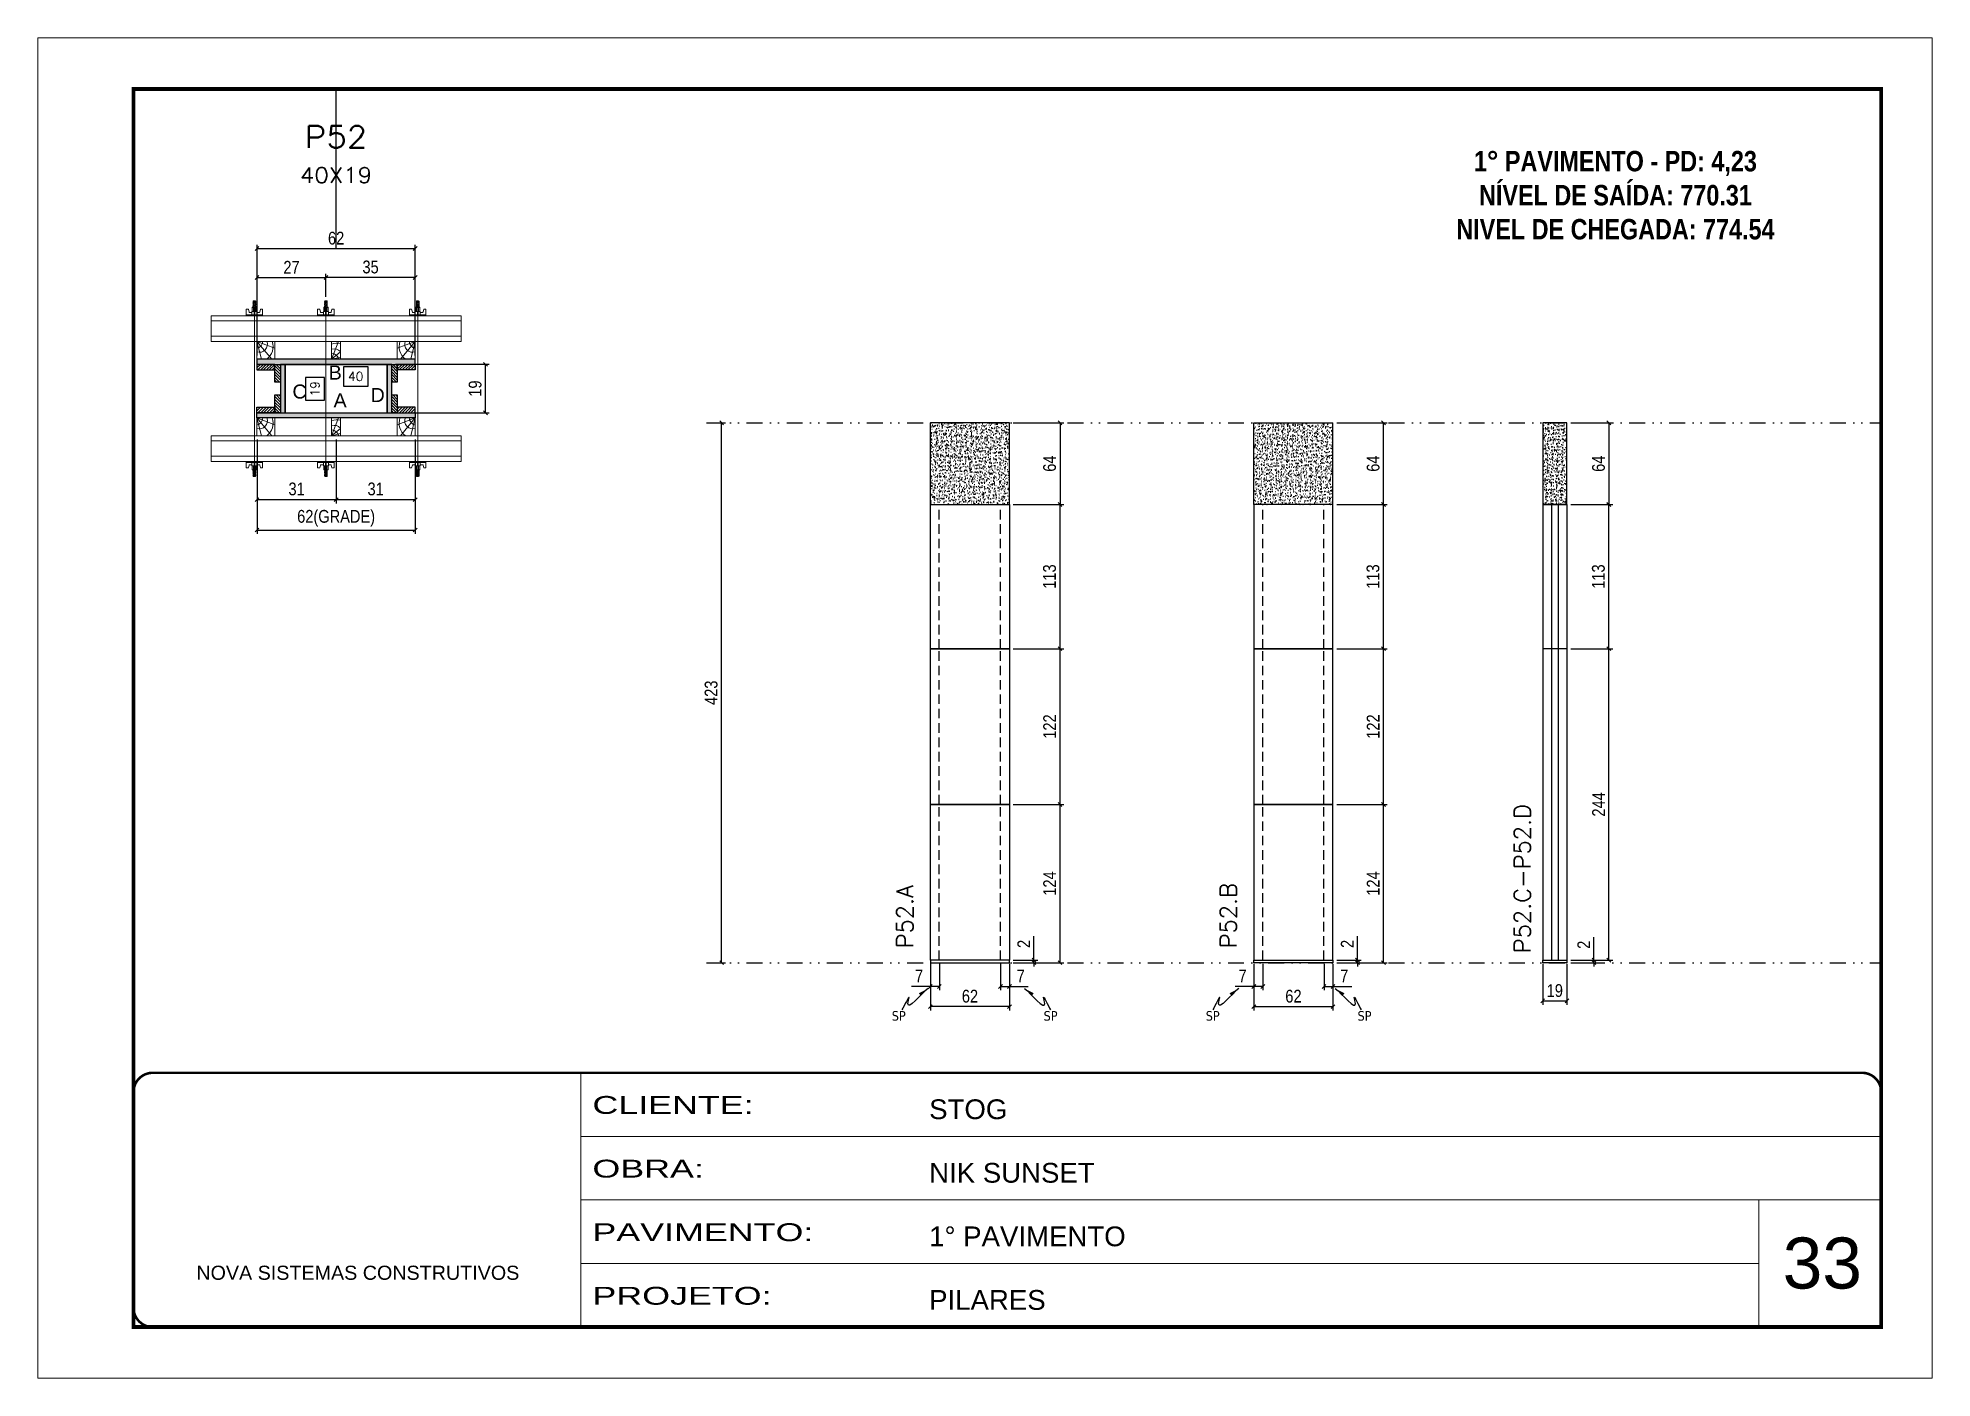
# Model space of a CAD drawing. Header units: millimetres. Extents: x 787 to 8287, y -592 to 17063.
# Drawn here: x 1425 to 2910, y 1706 to 2756 of the extents above; entities that cross this region are included whole.
import ezdxf
from ezdxf.enums import TextEntityAlignment as Align

# ---------------------------------------------------------------- set-up
doc = ezdxf.new("R2010")
doc.units = ezdxf.units.MM
for name, pattern in [('CONTINUO', [0]), ('DASHED', [0.75, 0.5, -0.25]), ('DIVIDE2', [0.625, 0.25, -0.125, 0, -0.125, 0, -0.125]), ('HIDDEN', [0.375, 0.25, -0.125])]:
    doc.linetypes.add(name, pattern=pattern)
for name, color, linetype, lineweight in [('CARIMBO', 255, 'Continuous', 9), ('Folhas', 255, 'Continuous', 9), ('Hachura', 251, 'Continuous', 9), ('Madeira', 126, 'Continuous', 18), ('Perfil Metálico', 224, 'Continuous', 18), ('SARRAFO DE PRESSAO', 251, 'DASHED', 9), ('Texto Seção', 7, 'Continuous', 15)]:
    doc.layers.add(name, color=color, linetype=linetype, lineweight=lineweight)
for name, color, linetype in [('CHAPA', 1, 'Continuous'), ('COTA', 241, 'Continuous'), ('Cota Seção (2x)', 241, 'Continuous'), ('MEIO_PONT', 93, 'Continuous'), ('NOMENCLATURA', 7, 'Continuous'), ('Nível', 160, 'Continuous'), ('Painéis', 200, 'Continuous'), ('SARR_2.2x7', 40, 'Continuous'), ('SARRAFO', 251, 'Continuous'), ('Sarrafo de Pressão', 42, 'HIDDEN'), ('texto', 7, 'Continuous'), ('Texto de Titulo', 7, 'Continuous'), ('Texto Qtd Sarr', 242, 'Continuous'), ('TEXTO_GERAL', 7, 'Continuous')]:
    doc.layers.add(name, color=color, linetype=linetype)
doc.styles.add('ARIAL', font='arial.ttf')
doc.styles.add('COTA TECNICA', font='techl___.ttf', dxfattribs={"height": 10})
doc.styles.add('COTA TECNICA 2X', font='techl___.ttf', dxfattribs={"height": 10})
doc.styles.add('COTA TECNICA-50', font='techl___.ttf', dxfattribs={"height": 10})
doc.styles.add('REGUA-120', font='ROMANS.shx', dxfattribs={"height": 15})
doc.styles.add('ROMANC', font='techb___.ttf', dxfattribs={"height": 2.5})
doc.styles.add('ROMANS', font='romans.shx')
doc.styles.get("Standard").update_dxf_attribs({"font": 'arial.ttf'})
doc.styles.add('Tecnologia', font='')
doc.styles.get('Tecnologia').set_extended_font_data('Forgotten Futurist')
doc.dimstyles.new('COTA PAINEL-50', dxfattribs={"dimtxt": 10, "dimasz": 3, "dimexe": 3, "dimexo": 3, "dimgap": 3, "dimtad": 1, "dimdec": 1, "dimzin": 12, "dimdsep": 46, "dimtxsty": 'COTA TECNICA-50', "dimblk1": 'OBLIQUE', "dimblk2": 'OBLIQUE', "dimsah": 1, "dimcen": 0.9, "dimclrd": 4, "dimclre": 4, "dimclrt": 240, "dimadec": 1, "dimazin": 3, "dimtfac": 1, "dimtdec": 1, "dimtmove": 0, "dimatfit": 3, "dimfxl": 0, "dimtolj": 1, "dimtzin": 12, "dimarcsym": 0})
doc.dimstyles.new('PAINEL', dxfattribs={"dimtxt": 10, "dimasz": 3, "dimexe": 3, "dimexo": 3, "dimgap": 3, "dimtad": 1, "dimdec": 1, "dimzin": 12, "dimdsep": 46, "dimtxsty": 'COTA TECNICA', "dimblk1": 'OBLIQUE', "dimblk2": 'OBLIQUE', "dimsah": 1, "dimcen": 0.9, "dimclrd": 4, "dimclre": 4, "dimclrt": 240, "dimadec": 1, "dimazin": 3, "dimtfac": 1, "dimtdec": 1, "dimtmove": 0, "dimatfit": 3, "dimfxl": 0, "dimtolj": 1, "dimtzin": 12, "dimarcsym": 0})
doc.dimstyles.new('SECAO PILAR', dxfattribs={"dimtxt": 10, "dimasz": 3, "dimexe": 3, "dimexo": 3, "dimgap": 3, "dimtad": 1, "dimdec": 1, "dimlfac": 0.5, "dimzin": 12, "dimdsep": 46, "dimtxsty": 'COTA TECNICA 2X', "dimblk1": 'OBLIQUE', "dimblk2": 'OBLIQUE', "dimsah": 1, "dimcen": 0.9, "dimclrd": 256, "dimclre": 256, "dimclrt": 256, "dimadec": 1, "dimazin": 3, "dimtfac": 1, "dimtdec": 1, "dimtmove": 0, "dimatfit": 3, "dimfxl": 0, "dimtolj": 1, "dimtzin": 12, "dimarcsym": 0})
doc.dimstyles.new('SECÇÃO 2', dxfattribs={"dimtxt": 7, "dimasz": 6, "dimexe": 0.18, "dimexo": 2, "dimgap": -4, "dimtad": 3, "dimdec": 1, "dimlfac": 0.5, "dimzin": 12, "dimdsep": 46, "dimtxsty": 'ROMANS', "dimblk": 'ARCHTICK', "dimcen": 0.09, "dimse1": 1, "dimse2": 1, "dimsd1": 1, "dimsd2": 1, "dimclrd": 180, "dimclre": 5, "dimclrt": 1, "dimadec": 0, "dimazin": 3, "dimtfac": 1, "dimtdec": 1, "dimtofl": 0, "dimtmove": 0, "dimatfit": 3, "dimldrblk": 'ARCHTICK', "dimfxl": 0, "dimtolj": 1, "dimtzin": 0, "dimarcsym": 0})
doc.dimstyles.get("Standard").update_dxf_attribs({"dimtxt": 0.18, "dimasz": 0.18, "dimexe": 0.18, "dimexo": 0.0625, "dimgap": 0.09, "dimtad": 0, "dimtih": 1, "dimtoh": 1, "dimdec": 4, "dimzin": 0, "dimdsep": 46, "dimtxsty": 'Standard', "dimcen": 0.09, "dimadec": 0, "dimazin": 0, "dimtfac": 1, "dimtdec": 4, "dimtofl": 0, "dimtmove": 0, "dimatfit": 3, "dimfxl": 0, "dimtolj": 1, "dimtzin": 0, "dimarcsym": 0})
pattern_1 = [(225, (-7781.6939, -20429.6411), (1.12253202, -1.12253202), [])]
pattern_2 = [(225, (-7526.6939, -20429.6411), (1.12253202, -1.12253202), [])]

msp = doc.modelspace()

# ---------------------------------------------------------------- texts
at = {"layer": 'CARIMBO', "style": 'ARIAL'}
msp.add_text('33', height=40, dxfattribs=at).set_placement((2793.36, 1775.69))
at = {"layer": 'NOMENCLATURA', "color": 2, "insert": (2662.24, 2693.68), "char_height": 16, "attachment_point": 2, "style": 'ROMANC'}
msp.add_mtext_dynamic_manual_height_columns('\\P1° PAVIMENTO - PD: 4,23\\PNÍVEL DE SAÍDA: 770.31\\PNIVEL DE CHEGADA: 774.54', width=328.3607, gutter_width=1, heights=[0], dxfattribs=at)
at = {"layer": 'texto', "color": 0, "char_height": 7.5, "attachment_point": 5}
for insert in [(2100.39, 1989.28), (2219.41, 1989.28), (2346.51, 1989.28), (2465.53, 1989.28)]:
    msp.add_mtext('{\\fTahoma|b0|i0|c0|p34;\\C4;SP}', dxfattribs=dict(at, insert=insert))
at = {"layer": 'Texto Seção', "char_height": 13, "width": 285.3299, "attachment_point": 7, "rotation": 90, "style": 'REGUA-120'}
for s, insert in [('\\pt52;P52.C-P52.D', (2595.77, 2038.36)), ('P52.A', (2111.69, 2042.2)), ('P52.B', (2365.28, 2042.2))]:
    msp.add_mtext(s, dxfattribs=dict(at, insert=insert))
at = {"layer": 'TEXTO_GERAL', "style": 'ARIAL'}
for s, p in [('B', (1658.63, 2493.35)), ('C', (1630.61, 2478.49)), ('D', (1691.89, 2475.75)), ('A', (1662.44, 2471.6))]:
    msp.add_text(s, height=11, dxfattribs=at).set_placement(p, align=Align.MIDDLE_CENTER)

# ---------------------------------------------------------------- blocks, each defined once
blk = doc.blocks.new('9999999999')
at = {"color": 30, "linetype": 'CONTINUO'}
for p, q in [((98564.6, 34230.2), (98564.6, 34429.4)), ((98564.6, 34379.6), (99584, 34379.6)), ((98564.6, 34329.8), (99488, 34329.8)), ((99584, 34329.8), (99488, 34329.8)), ((99488, 34329.8), (99488, 34230.2)), ((98564.6, 34280), (99488, 34280))]:
    blk.add_line(p, q, dxfattribs=at)
at = {"color": 30, "linetype": 'CONTINUO', "const_width": 2}
blk.add_lwpolyline([(99584, 34230.2), (99584, 34414.4, 0.414214), (99569, 34429.4), (98229, 34429.4, 0.414214), (98214, 34414.4), (98214, 34245.2, 0.414214), (98229, 34230.2), (99584, 34230.2)], format="xyb", dxfattribs=at)
at = {"layer": 'Folhas'}
blk.add_lwpolyline([(98139, 34190.2), (99624, 34190.2), (99624, 35240.2), (98139, 35240.2)], close=True, dxfattribs=at)
at = {"layer": 'Folhas', "color": 30, "const_width": 3}
blk.add_lwpolyline([(98214, 34230.2), (99584, 34230.2), (99584, 35200.2), (98214, 35200.2)], close=True, dxfattribs=at)
at = {"color": 7, "linetype": 'Continuous', "ltscale": 5, "style": 'ARIAL'}
for s, height, p in [('STOG', 15.48, (98837.7, 34393.1)), ('NIK SUNSET', 15.48, (98837.7, 34343.3)), ('1° PAVIMENTO', 15.483, (98837.7, 34293.5)), ('NOVA SISTEMAS CONSTRUTIVOS', 11.059, (98263.2, 34267.2)), ('PILARES', 15.48, (98837.7, 34243.7))]:
    blk.add_text(s, height=height, dxfattribs=at).set_placement(p)
at = {"layer": 'Folhas', "color": 7, "style": 'Tecnologia', "width": 1.5}
for s, p in [('CLIENTE:', (98573.7, 34397.2)), ('OBRA:', (98573.7, 34347.3)), ('PAVIMENTO:', (98573.7, 34297.5)), ('PROJETO:', (98573.7, 34247.7))]:
    blk.add_text(s, height=14, dxfattribs=at).set_placement(p)
blk = doc.blocks.new('*D399')
at = {"layer": 'Cota Seção (2x)', "color": 180, "lineweight": -2}
for p, q in [((1684.4, 2497.8), (1665, 2497.8)), ((1665, 2497.8), (1665, 2482.8)), ((1684.4, 2482.8), (1684.4, 2497.8)), ((1665, 2482.8), (1684.4, 2482.8))]:
    blk.add_line(p, q, dxfattribs=at)
at = {"layer": 'Defpoints', "color": 0}
for p in [(1699.3, 2478.8), (1619.3, 2461.8), (1699.3, 2461.8)]:
    blk.add_point(p, dxfattribs=at)
at = {"layer": 'Cota Seção (2x)', "color": 1, "insert": (1674.7, 2490.3), "char_height": 7, "attachment_point": 5, "style": 'ROMANS'}
blk.add_mtext('\\A1;40', dxfattribs=at)
blk = doc.blocks.new('_ArchTick')
at = {"color": 0, "linetype": 'ByBlock', "const_width": 0.15}
blk.add_lwpolyline([(-0.5, -0.5), (0.5, 0.5)], dxfattribs=at)
blk = doc.blocks.new('_Oblique')
at = {"color": 0, "linetype": 'ByBlock', "lineweight": -2}
blk.add_line((-0.5, -0.5), (0.5, 0.5), dxfattribs=at)
blk = doc.blocks.new('*D400')
at = {"layer": 'Cota Seção (2x)', "lineweight": -2}
for p, q in [((1597.3, 2506.8), (1597.3, 2593.5)), ((1597.3, 2590.5), (1721.3, 2590.5)), ((1721.3, 2506.8), (1721.3, 2593.5))]:
    blk.add_line(p, q, dxfattribs=at)
at = {"layer": 'Defpoints', "color": 0}
for p in [(1721.3, 2590.5), (1597.3, 2503.8), (1721.3, 2503.8)]:
    blk.add_point(p, dxfattribs=at)
at = {"layer": 'Cota Seção (2x)', "lineweight": -2, "xscale": 3, "yscale": 3, "zscale": 3, "rotation": 180}
blk.add_blockref('_Oblique', (1597.3, 2590.5), dxfattribs=at)
at = {"layer": 'Cota Seção (2x)', "lineweight": -2, "xscale": 3, "yscale": 3, "zscale": 3}
blk.add_blockref('_Oblique', (1721.3, 2590.5), dxfattribs=at)
at = {"layer": 'Cota Seção (2x)', "insert": (1659.3, 2598.6), "char_height": 10, "attachment_point": 5, "style": 'COTA TECNICA 2X'}
blk.add_mtext('\\A1;62', dxfattribs=at)
blk = doc.blocks.new('*D401')
at = {"layer": 'Cota Seção (2x)', "lineweight": -2}
for p, q in [((1597.3, 2540.8), (1597.3, 2570.8)), ((1651.3, 2552.6), (1651.3, 2570.8)), ((1597.3, 2567.8), (1651.3, 2567.8))]:
    blk.add_line(p, q, dxfattribs=at)
at = {"layer": 'Defpoints', "color": 0}
for p in [(1651.3, 2567.8), (1651.3, 2549.6), (1597.3, 2537.8)]:
    blk.add_point(p, dxfattribs=at)
at = {"layer": 'Cota Seção (2x)', "lineweight": -2, "xscale": 3, "yscale": 3, "zscale": 3, "rotation": 180}
blk.add_blockref('_Oblique', (1597.3, 2567.8), dxfattribs=at)
at = {"layer": 'Cota Seção (2x)', "lineweight": -2, "xscale": 3, "yscale": 3, "zscale": 3}
blk.add_blockref('_Oblique', (1651.3, 2567.8), dxfattribs=at)
at = {"layer": 'Cota Seção (2x)', "insert": (1624.3, 2575.8), "char_height": 10, "attachment_point": 5, "style": 'COTA TECNICA 2X'}
blk.add_mtext('\\A1;27', dxfattribs=at)
blk = doc.blocks.new('*D402')
at = {"layer": 'Cota Seção (2x)', "lineweight": -2}
for p, q in [((1651.3, 2552.6), (1651.3, 2570.8)), ((1721.3, 2540.8), (1721.3, 2570.8)), ((1721.3, 2567.8), (1651.3, 2567.8))]:
    blk.add_line(p, q, dxfattribs=at)
at = {"layer": 'Defpoints', "color": 0}
for p in [(1651.3, 2567.8), (1651.3, 2549.6), (1721.3, 2537.8)]:
    blk.add_point(p, dxfattribs=at)
at = {"layer": 'Cota Seção (2x)', "lineweight": -2, "xscale": 3, "yscale": 3, "zscale": 3, "rotation": 180}
blk.add_blockref('_Oblique', (1651.3, 2567.8), dxfattribs=at)
at = {"layer": 'Cota Seção (2x)', "lineweight": -2, "xscale": 3, "yscale": 3, "zscale": 3}
blk.add_blockref('_Oblique', (1721.3, 2567.8), dxfattribs=at)
at = {"layer": 'Cota Seção (2x)', "insert": (1686.3, 2576), "char_height": 10, "attachment_point": 5, "style": 'COTA TECNICA 2X'}
blk.add_mtext('\\A1;35', dxfattribs=at)
blk = doc.blocks.new('*D403')
at = {"layer": 'Cota Seção (2x)', "color": 180, "lineweight": -2}
for p, q in [((1650.2, 2489.6), (1635.2, 2489.6)), ((1635.2, 2489.6), (1635.2, 2471.6)), ((1650.2, 2471.6), (1650.2, 2489.6)), ((1635.2, 2471.6), (1650.2, 2471.6))]:
    blk.add_line(p, q, dxfattribs=at)
at = {"layer": 'Defpoints', "color": 0}
for p in [(1619.3, 2499.8), (1654.2, 2499.8), (1619.3, 2461.8)]:
    blk.add_point(p, dxfattribs=at)
at = {"layer": 'Cota Seção (2x)', "color": 1, "insert": (1642.7, 2480.6), "char_height": 7, "attachment_point": 5, "rotation": 90, "style": 'ROMANS'}
blk.add_mtext('\\A1;19', dxfattribs=at)
blk = doc.blocks.new('titulo1')
at = {"layer": 'Defpoints', "color": 252, "linetype": 'HIDDEN', "ltscale": 2}
blk.add_line((0, 0), (0, 125), dxfattribs=at)
at = {"layer": 'Defpoints', "style": 'ROMANS', "oblique": 15}
blk.add_attdef('FOLHA', text='', height=10, dxfattribs=at).set_placement((0, 15.6), align=Align.MIDDLE_CENTER)
at = {"layer": 'Texto Qtd Sarr', "color": 3, "style": 'ROMANS', "oblique": 15}
for tag, height, p in [('TITULO', 17, (0, 71.4)), ('SEÇÃO', 12, (0, 41.5))]:
    blk.add_attdef(tag, text='', height=height, dxfattribs=at).set_placement(p, align=Align.MIDDLE_CENTER)
blk = doc.blocks.new('PONTALETE')
at = {"layer": 'Madeira'}
for q in [(2.71, 7), (7, 5.76), (7, 1.74)]:
    blk.add_line((0, 0), q, dxfattribs=at)
blk.add_lwpolyline([(0, 0), (7, 0), (7, 7), (0, 7)], close=True, dxfattribs=at)
for centre, radius, start, end in [((2.04, 0.06), 6.23, 37.28179, 109.09128), ((1.09, 0.9), 3.19, 343.60304, 109.98471), ((-0.21, -0.78), 3.09, 14.63219, 86.0383)]:
    blk.add_arc(centre, radius, start, end, dxfattribs=at)
blk = doc.blocks.new('*D404')
at = {"layer": 'Cota Seção (2x)', "lineweight": -2}
for p, q in [((1597.3, 2440.8), (1597.3, 2367)), ((1721.3, 2440.8), (1721.3, 2367)), ((1597.3, 2370), (1721.3, 2370))]:
    blk.add_line(p, q, dxfattribs=at)
at = {"layer": 'Defpoints', "color": 0}
for p in [(1597.3, 2443.8), (1721.3, 2443.8), (1721.3, 2370)]:
    blk.add_point(p, dxfattribs=at)
at = {"layer": 'Cota Seção (2x)', "lineweight": -2, "xscale": 3, "yscale": 3, "zscale": 3, "rotation": 180}
blk.add_blockref('_Oblique', (1597.3, 2370), dxfattribs=at)
at = {"layer": 'Cota Seção (2x)', "lineweight": -2, "xscale": 3, "yscale": 3, "zscale": 3}
blk.add_blockref('_Oblique', (1721.3, 2370), dxfattribs=at)
at = {"layer": 'Cota Seção (2x)', "insert": (1659.3, 2379.2), "char_height": 10, "attachment_point": 5, "style": 'COTA TECNICA 2X'}
blk.add_mtext('\\A1;62(GRADE)', dxfattribs=at)
blk = doc.blocks.new('*D405')
at = {"layer": 'Cota Seção (2x)', "lineweight": -2}
for p, q in [((1659.3, 2440.8), (1659.3, 2390.8)), ((1721.3, 2440.8), (1721.3, 2390.8)), ((1659.3, 2393.8), (1721.3, 2393.8))]:
    blk.add_line(p, q, dxfattribs=at)
at = {"layer": 'Defpoints', "color": 0}
for p in [(1659.3, 2443.8), (1721.3, 2443.8), (1721.3, 2393.8)]:
    blk.add_point(p, dxfattribs=at)
at = {"layer": 'Cota Seção (2x)', "lineweight": -2, "xscale": 3, "yscale": 3, "zscale": 3, "rotation": 180}
blk.add_blockref('_Oblique', (1659.3, 2393.8), dxfattribs=at)
at = {"layer": 'Cota Seção (2x)', "lineweight": -2, "xscale": 3, "yscale": 3, "zscale": 3}
blk.add_blockref('_Oblique', (1721.3, 2393.8), dxfattribs=at)
at = {"layer": 'Cota Seção (2x)', "insert": (1690.3, 2402.1), "char_height": 10, "attachment_point": 5, "style": 'COTA TECNICA 2X'}
blk.add_mtext('\\A1;31', dxfattribs=at)
blk = doc.blocks.new('MEIO PONTALETE')
at = {"layer": 'Madeira'}
for q in [(2.71, 7), (3.5, 2.88), (3.5, 0.87)]:
    blk.add_line((0, 0), q, dxfattribs=at)
blk.add_lwpolyline([(0, 0), (3.5, 0), (3.5, 7), (0, 7)], close=True, dxfattribs=at)
for centre, radius, start, end in [((2.04, 0.06), 6.23, 76.44987, 109.09128), ((1.09, 0.9), 3.19, 40.90626, 109.98471), ((-0.21, -0.78), 3.09, 14.63219, 86.0383)]:
    blk.add_arc(centre, radius, start, end, dxfattribs=at)
blk = doc.blocks.new('C')
at = {"layer": 'Hachura', "color": 0}
for p, q in [((0, 3.22), (0, -3.22)), ((0.45, 3.22), (0, 3.22)), ((0.46, 3.16), (0, 3.16)), ((0.46, 3.05), (0, 3.05)), ((0.46, 2.88), (0, 2.88)), ((0, 2.75), (0, -1.16)), ((0.46, 2.65), (0, 2.65)), ((0.46, 2.23), (0, 2.23)), ((0.46, 1.51), (0, 1.51)), ((0.39, 0.49), (0.17, 0.49)), ((0.45, -3.23), (0.45, 3.22)), ((0.45, 3.22), (2.58, 3.22)), ((1.74, 0.97), (0.45, 0.97)), ((1.45, 0.1), (0.45, 0.1)), ((1.35, 1.94), (1.35, 0.96)), ((2.58, 2.39), (1.47, 2.09)), ((1.74, -0.97), (1.74, 0.97)), ((1.74, 0.97), (1.74, 0.84)), ((1.74, 0.97), (1.74, 0.84)), ((1.74, 0.84), (3.35, 0.84)), ((3.35, 0.45), (1.74, 0.45)), ((2.58, 3.22), (2.58, 2.39)), ((3.32, 0.84), (3.32, -0.84)), ((3.35, 0.84), (3.35, -0.84)), ((3.68, 0.45), (3.35, 0.45)), ((3.84, -0.52), (3.35, 0.45)), ((3.35, 0.06), (3.67, -0.57)), ((3.68, 0.45), (4.16, -0.52)), ((3.72, 0.5), (4.25, -0.57)), ((4.37, -0.55), (3.83, 0.53)), ((4.15, 0.45), (3.93, 0.45)), ((4.42, -0.52), (3.93, 0.45)), ((4.15, 0.45), (4.26, 0.45)), ((4.26, 0.45), (4.74, -0.52)), ((4.3, 0.5), (4.83, -0.57)), ((4.95, -0.55), (4.41, 0.53)), ((4.51, 0.45), (4.84, 0.45)), ((5, -0.52), (4.51, 0.45)), ((4.84, 0.45), (5.32, -0.52)), ((4.88, 0.5), (5.41, -0.57)), ((5.53, -0.55), (4.99, 0.53)), ((5.58, -0.52), (5.09, 0.45)), ((5.42, 0.45), (5.09, 0.45)), ((5.58, -0.52), (5.09, 0.45)), ((5.42, 0.45), (5.74, -0.19)), ((5.46, 0.5), (5.74, -0.07)), ((5.74, 0.19), (5.57, 0.53)), ((5.74, 0.32), (5.68, 0.45)), ((5.68, 0.45), (5.74, 0.45)), ((5.74, 0.45), (5.9, 0.29)), ((5.74, 0.45), (5.74, -0.52)), ((5.9, -0.36), (5.9, 0.29)), ((0.45, 0), (0, 0)), ((0.46, -1.52), (0, -1.52)), ((0.46, -2.23), (0, -2.23)), ((0.46, -2.65), (0, -2.65)), ((0.46, -2.88), (0, -2.88)), ((0.46, -3.05), (0, -3.05)), ((0.46, -3.16), (0, -3.16)), ((0, -3.22), (2.57, -3.22)), ((0.08, -0.48), (0.29, -0.48)), ((0.29, -0.48), (0.4, -0.48)), ((0.45, 0), (0.45, -0.97)), ((0.45, -0.16), (1.45, -0.16)), ((0.45, -0.65), (0.45, -0.32)), ((0.45, -3.23), (0.45, -0.65)), ((0.45, -0.97), (1.74, -0.97)), ((1.35, -1.94), (1.35, -0.97)), ((2.58, -2.39), (1.47, -2.1)), ((3.35, -0.32), (1.74, -0.32)), ((3.35, -0.84), (1.74, -0.84)), ((2.58, -3.23), (2.58, -2.39)), ((3.35, -0.07), (3.58, -0.52)), ((3.35, -0.52), (3.58, -0.52)), ((3.84, -0.52), (4.16, -0.52)), ((4.42, -0.52), (4.74, -0.52)), ((4.63, -0.52), (4.74, -0.52)), ((5, -0.52), (5.32, -0.52)), ((5.58, -0.52), (5.74, -0.52)), ((5.74, -0.52), (5.9, -0.36)), ((5.74, -0.52), (5.74, -0.52))]:
    blk.add_line(p, q, dxfattribs=at)
for centre, radius, start, end in [((1.52, 1.94), 0.161, 104.74356, 180), ((1.44, -0.03), 0.129, 272.69497, 87.30503), ((3.81, 0.39), 0.143, 25.56881, 154.43119), ((4.39, 0.39), 0.143, 25.56881, 154.43119), ((4.97, 0.39), 0.143, 25.56881, 154.43119), ((5.55, 0.39), 0.143, 25.56881, 154.43119), ((0.17, -0.37), 0.174, 221.74404, 317.85924), ((1.52, -1.94), 0.161, 180, 255.25644), ((3.71, -0.4), 0.174, 222.14076, 318.25596), ((4.29, -0.4), 0.174, 222.14076, 318.25596), ((4.87, -0.4), 0.174, 222.14076, 318.25596), ((5.45, -0.4), 0.174, 222.14076, 318.25596), ((5.61, -0.4), 0.174, 317.85924, 318.25596)]:
    blk.add_arc(centre, radius, start, end, dxfattribs=at)
blk = doc.blocks.new('*D406')
at = {"layer": 'Cota Seção (2x)', "lineweight": -2}
for p, q in [((1597.3, 2440.8), (1597.3, 2390.8)), ((1659.3, 2440.8), (1659.3, 2390.8)), ((1597.3, 2393.8), (1659.3, 2393.8))]:
    blk.add_line(p, q, dxfattribs=at)
at = {"layer": 'Defpoints', "color": 0}
for p in [(1597.3, 2443.8), (1659.3, 2443.8), (1659.3, 2393.8)]:
    blk.add_point(p, dxfattribs=at)
at = {"layer": 'Cota Seção (2x)', "lineweight": -2, "xscale": 3, "yscale": 3, "zscale": 3, "rotation": 180}
blk.add_blockref('_Oblique', (1597.3, 2393.8), dxfattribs=at)
at = {"layer": 'Cota Seção (2x)', "lineweight": -2, "xscale": 3, "yscale": 3, "zscale": 3}
blk.add_blockref('_Oblique', (1659.3, 2393.8), dxfattribs=at)
at = {"layer": 'Cota Seção (2x)', "insert": (1628.3, 2402.1), "char_height": 10, "attachment_point": 5, "style": 'COTA TECNICA 2X'}
blk.add_mtext('\\A1;31', dxfattribs=at)
blk = doc.blocks.new('*D407')
at = {"layer": 'Cota Seção (2x)', "lineweight": -2}
for p, q in [((1705.9, 2499.8), (1779.4, 2499.8)), ((1776.4, 2461.8), (1776.4, 2499.8)), ((1705.9, 2461.8), (1779.4, 2461.8))]:
    blk.add_line(p, q, dxfattribs=at)
at = {"layer": 'Defpoints', "color": 0}
for p in [(1702.9, 2499.8), (1776.4, 2499.8), (1702.9, 2461.8)]:
    blk.add_point(p, dxfattribs=at)
at = {"layer": 'Cota Seção (2x)', "lineweight": -2, "xscale": 3, "yscale": 3, "zscale": 3}
for p, rotation in [((1776.4, 2499.8), 90), ((1776.4, 2461.8), 270)]:
    blk.add_blockref('_Oblique', p, dxfattribs=dict(at, rotation=rotation))
at = {"layer": 'Cota Seção (2x)', "insert": (1768.3, 2480.8), "char_height": 10, "attachment_point": 5, "rotation": 90, "style": 'COTA TECNICA 2X'}
blk.add_mtext('\\A1;19', dxfattribs=at)
blk = doc.blocks.new('*D1392')
at = {"layer": 'COTA', "color": 4, "lineweight": -2}
for p, q in [((1952.7, 2454), (1964.5, 2454)), ((1961.5, 2031), (1961.5, 2454)), ((1952.7, 2031), (1964.5, 2031))]:
    blk.add_line(p, q, dxfattribs=at)
at = {"layer": 'Defpoints', "color": 0}
for p in [(1949.7, 2454), (1961.5, 2454), (1949.7, 2031)]:
    blk.add_point(p, dxfattribs=at)
at = {"layer": 'COTA', "color": 4, "lineweight": -2, "xscale": 3, "yscale": 3, "zscale": 3}
for p, rotation in [((1961.5, 2454), 90), ((1961.5, 2031), 270)]:
    blk.add_blockref('_Oblique', p, dxfattribs=dict(at, rotation=rotation))
at = {"layer": 'COTA', "color": 240, "insert": (1953.3, 2242.5), "char_height": 10, "attachment_point": 5, "rotation": 90, "style": 'COTA TECNICA-50'}
blk.add_mtext('\\A1;423', dxfattribs=at)
blk = doc.blocks.new('*D887')
at = {"layer": 'COTA', "color": 4, "lineweight": -2}
for p, q in [((2125.2, 2030), (2125.2, 1993.6)), ((2187.2, 2030), (2187.2, 1993.6)), ((2187.2, 1996.6), (2125.2, 1996.6))]:
    blk.add_line(p, q, dxfattribs=at)
at = {"layer": 'Defpoints', "color": 0}
for p in [(2125.2, 2033), (2187.2, 2033), (2125.2, 1996.6)]:
    blk.add_point(p, dxfattribs=at)
at = {"layer": 'COTA', "color": 4, "lineweight": -2, "xscale": 3, "yscale": 3, "zscale": 3, "rotation": 180}
blk.add_blockref('_Oblique', (2125.2, 1996.6), dxfattribs=at)
at = {"layer": 'COTA', "color": 4, "lineweight": -2, "xscale": 3, "yscale": 3, "zscale": 3}
blk.add_blockref('_Oblique', (2187.2, 1996.6), dxfattribs=at)
at = {"layer": 'COTA', "color": 240, "insert": (2156.2, 2004.7), "char_height": 10, "attachment_point": 5, "style": 'COTA TECNICA'}
blk.add_mtext('\\A1;62', dxfattribs=at)
blk = doc.blocks.new('*D888')
at = {"layer": 'COTA', "color": 4, "lineweight": -2}
for p, q in [((2180.2, 2030), (2180.2, 2009.4)), ((2187.2, 2028), (2187.2, 2009.4)), ((2180.2, 2012.4), (2187.2, 2012.4)), ((2187.2, 2012.4), (2201.9, 2012.4))]:
    blk.add_line(p, q, dxfattribs=at)
at = {"layer": 'Defpoints', "color": 0}
for p in [(2180.2, 2033), (2187.2, 2031), (2187.2, 2012.4)]:
    blk.add_point(p, dxfattribs=at)
at = {"layer": 'COTA', "color": 4, "lineweight": -2, "xscale": 3, "yscale": 3, "zscale": 3, "rotation": 180}
blk.add_blockref('_Oblique', (2180.2, 2012.4), dxfattribs=at)
at = {"layer": 'COTA', "color": 4, "lineweight": -2, "xscale": 3, "yscale": 3, "zscale": 3}
blk.add_blockref('_Oblique', (2187.2, 2012.4), dxfattribs=at)
at = {"layer": 'COTA', "color": 240, "insert": (2196, 2020.5), "char_height": 10, "attachment_point": 5, "style": 'COTA TECNICA-50'}
blk.add_mtext('\\A1;7', dxfattribs=at)
blk = doc.blocks.new('*D889')
at = {"layer": 'COTA', "color": 4, "lineweight": -2}
for p, q in [((2125.2, 2028), (2125.2, 2009.4)), ((2132.2, 2030), (2132.2, 2009.4)), ((2125.2, 2012.4), (2110.4, 2012.4)), ((2132.2, 2012.4), (2125.2, 2012.4))]:
    blk.add_line(p, q, dxfattribs=at)
at = {"layer": 'Defpoints', "color": 0}
for p in [(2125.2, 2031), (2132.2, 2033), (2125.2, 2012.4)]:
    blk.add_point(p, dxfattribs=at)
at = {"layer": 'COTA', "color": 4, "lineweight": -2, "xscale": 3, "yscale": 3, "zscale": 3, "rotation": 180}
blk.add_blockref('_Oblique', (2125.2, 2012.4), dxfattribs=at)
at = {"layer": 'COTA', "color": 4, "lineweight": -2, "xscale": 3, "yscale": 3, "zscale": 3}
blk.add_blockref('_Oblique', (2132.2, 2012.4), dxfattribs=at)
at = {"layer": 'COTA', "color": 240, "insert": (2116.3, 2020.5), "char_height": 10, "attachment_point": 5, "style": 'COTA TECNICA-50'}
blk.add_mtext('\\A1;7', dxfattribs=at)
blk = doc.blocks.new('*D890')
at = {"layer": 'COTA', "color": 4, "linetype": 'ByBlock', "lineweight": -2}
for p, q in [((2190.2, 2155), (2229.8, 2155)), ((2226.8, 2031), (2226.8, 2155)), ((2190.2, 2031), (2229.8, 2031))]:
    blk.add_line(p, q, dxfattribs=at)
at = {"layer": 'Defpoints', "color": 0, "linetype": 'ByBlock'}
for p in [(2187.2, 2155), (2226.8, 2155), (2187.2, 2031)]:
    blk.add_point(p, dxfattribs=at)
at = {"layer": 'COTA', "color": 4, "linetype": 'ByBlock', "lineweight": -2, "xscale": 3, "yscale": 3, "zscale": 3}
for p, rotation in [((2226.8, 2155), 90), ((2226.8, 2031), 270)]:
    blk.add_blockref('_Oblique', p, dxfattribs=dict(at, rotation=rotation))
at = {"layer": 'COTA', "color": 240, "linetype": 'ByBlock', "insert": (2218.7, 2093), "char_height": 10, "attachment_point": 5, "rotation": 90, "style": 'COTA TECNICA'}
blk.add_mtext('\\A1;124', dxfattribs=at)
blk = doc.blocks.new('*D891')
at = {"layer": 'COTA', "color": 4, "lineweight": -2}
for p, q in [((2206.4, 2033), (2206.4, 2051.8)), ((2190.2, 2033), (2209.4, 2033)), ((2190.2, 2031), (2209.4, 2031)), ((2206.4, 2031), (2206.4, 2033)), ((2206.4, 2031), (2206.4, 2028))]:
    blk.add_line(p, q, dxfattribs=at)
at = {"layer": 'Defpoints', "color": 0}
for p in [(2187.2, 2033), (2187.2, 2031), (2206.4, 2031)]:
    blk.add_point(p, dxfattribs=at)
at = {"layer": 'COTA', "color": 4, "lineweight": -2, "xscale": 3, "yscale": 3, "zscale": 3}
for p, rotation in [((2206.4, 2033), 270), ((2206.4, 2031), 90)]:
    blk.add_blockref('_Oblique', p, dxfattribs=dict(at, rotation=rotation))
at = {"layer": 'COTA', "color": 240, "insert": (2198.4, 2045.7), "char_height": 10, "attachment_point": 5, "rotation": 90, "style": 'COTA TECNICA-50'}
blk.add_mtext('\\A1;2', dxfattribs=at)
blk = doc.blocks.new('*D892')
at = {"layer": 'COTA', "color": 4, "linetype": 'ByBlock', "lineweight": -2}
for p, q in [((2190.2, 2155), (2229.8, 2155)), ((2226.8, 2031), (2226.8, 2155)), ((2190.2, 2031), (2229.8, 2031))]:
    blk.add_line(p, q, dxfattribs=at)
at = {"layer": 'Defpoints', "color": 0, "linetype": 'ByBlock'}
for p in [(2187.2, 2155), (2226.8, 2155), (2187.2, 2031)]:
    blk.add_point(p, dxfattribs=at)
at = {"layer": 'COTA', "color": 4, "linetype": 'ByBlock', "lineweight": -2, "xscale": 3, "yscale": 3, "zscale": 3}
for p, rotation in [((2226.8, 2155), 90), ((2226.8, 2031), 270)]:
    blk.add_blockref('_Oblique', p, dxfattribs=dict(at, rotation=rotation))
at = {"layer": 'COTA', "color": 240, "linetype": 'ByBlock', "insert": (2218.7, 2093), "char_height": 10, "attachment_point": 5, "rotation": 90, "style": 'COTA TECNICA'}
blk.add_mtext('\\A1;124', dxfattribs=at)
blk = doc.blocks.new('*D893')
at = {"layer": 'COTA', "color": 4, "lineweight": -2}
for p, q in [((2190.2, 2390), (2229.8, 2390)), ((2226.8, 2277), (2226.8, 2390)), ((2190.2, 2277), (2229.8, 2277))]:
    blk.add_line(p, q, dxfattribs=at)
at = {"layer": 'Defpoints', "color": 0}
for p in [(2187.2, 2390), (2226.8, 2390), (2187.2, 2277)]:
    blk.add_point(p, dxfattribs=at)
at = {"layer": 'COTA', "color": 4, "lineweight": -2, "xscale": 3, "yscale": 3, "zscale": 3}
for p, rotation in [((2226.8, 2390), 90), ((2226.8, 2277), 270)]:
    blk.add_blockref('_Oblique', p, dxfattribs=dict(at, rotation=rotation))
at = {"layer": 'COTA', "color": 240, "insert": (2218.6, 2333.5), "char_height": 10, "attachment_point": 5, "rotation": 90, "style": 'COTA TECNICA-50'}
blk.add_mtext('\\A1;113', dxfattribs=at)
blk = doc.blocks.new('*D894')
at = {"layer": 'COTA', "color": 4, "lineweight": -2}
for p, q in [((2190.2, 2454), (2229.8, 2454)), ((2226.8, 2454), (2226.8, 2390)), ((2190.2, 2390), (2229.8, 2390))]:
    blk.add_line(p, q, dxfattribs=at)
at = {"layer": 'Defpoints', "color": 0}
for p in [(2187.2, 2454), (2187.2, 2390), (2226.8, 2390)]:
    blk.add_point(p, dxfattribs=at)
at = {"layer": 'COTA', "color": 4, "lineweight": -2, "xscale": 3, "yscale": 3, "zscale": 3}
for p, rotation in [((2226.8, 2454), 90), ((2226.8, 2390), 270)]:
    blk.add_blockref('_Oblique', p, dxfattribs=dict(at, rotation=rotation))
at = {"layer": 'COTA', "color": 240, "insert": (2218.7, 2422), "char_height": 10, "attachment_point": 5, "rotation": 90, "style": 'COTA TECNICA-50'}
blk.add_mtext('\\A1;64', dxfattribs=at)
blk = doc.blocks.new('*D895')
at = {"layer": 'COTA', "color": 4, "lineweight": -2}
for p, q in [((2378.8, 2030), (2378.8, 1993.6)), ((2440.8, 2030), (2440.8, 1993.6)), ((2378.8, 1996.6), (2440.8, 1996.6))]:
    blk.add_line(p, q, dxfattribs=at)
at = {"layer": 'Defpoints', "color": 0}
for p in [(2378.8, 2033), (2440.8, 2033), (2440.8, 1996.6)]:
    blk.add_point(p, dxfattribs=at)
at = {"layer": 'COTA', "color": 4, "lineweight": -2, "xscale": 3, "yscale": 3, "zscale": 3, "rotation": 180}
blk.add_blockref('_Oblique', (2378.8, 1996.6), dxfattribs=at)
at = {"layer": 'COTA', "color": 4, "lineweight": -2, "xscale": 3, "yscale": 3, "zscale": 3}
blk.add_blockref('_Oblique', (2440.8, 1996.6), dxfattribs=at)
at = {"layer": 'COTA', "color": 240, "insert": (2409.8, 2004.7), "char_height": 10, "attachment_point": 5, "style": 'COTA TECNICA'}
blk.add_mtext('\\A1;62', dxfattribs=at)
blk = doc.blocks.new('*D896')
at = {"layer": 'COTA', "color": 4, "lineweight": -2}
for p, q in [((2378.8, 2028), (2378.8, 2009.4)), ((2385.8, 2030), (2385.8, 2009.4)), ((2378.8, 2012.4), (2364, 2012.4)), ((2385.8, 2012.4), (2378.8, 2012.4))]:
    blk.add_line(p, q, dxfattribs=at)
at = {"layer": 'Defpoints', "color": 0}
for p in [(2378.8, 2031), (2385.8, 2033), (2378.8, 2012.4)]:
    blk.add_point(p, dxfattribs=at)
at = {"layer": 'COTA', "color": 4, "lineweight": -2, "xscale": 3, "yscale": 3, "zscale": 3, "rotation": 180}
blk.add_blockref('_Oblique', (2378.8, 2012.4), dxfattribs=at)
at = {"layer": 'COTA', "color": 4, "lineweight": -2, "xscale": 3, "yscale": 3, "zscale": 3}
blk.add_blockref('_Oblique', (2385.8, 2012.4), dxfattribs=at)
at = {"layer": 'COTA', "color": 240, "insert": (2369.9, 2020.5), "char_height": 10, "attachment_point": 5, "style": 'COTA TECNICA-50'}
blk.add_mtext('\\A1;7', dxfattribs=at)
blk = doc.blocks.new('*D897')
at = {"layer": 'COTA', "color": 4, "lineweight": -2}
for p, q in [((2433.8, 2030), (2433.8, 2009.4)), ((2440.8, 2028), (2440.8, 2009.4)), ((2433.8, 2012.4), (2440.8, 2012.4)), ((2440.8, 2012.4), (2455.5, 2012.4))]:
    blk.add_line(p, q, dxfattribs=at)
at = {"layer": 'Defpoints', "color": 0}
for p in [(2433.8, 2033), (2440.8, 2031), (2440.8, 2012.4)]:
    blk.add_point(p, dxfattribs=at)
at = {"layer": 'COTA', "color": 4, "lineweight": -2, "xscale": 3, "yscale": 3, "zscale": 3, "rotation": 180}
blk.add_blockref('_Oblique', (2433.8, 2012.4), dxfattribs=at)
at = {"layer": 'COTA', "color": 4, "lineweight": -2, "xscale": 3, "yscale": 3, "zscale": 3}
blk.add_blockref('_Oblique', (2440.8, 2012.4), dxfattribs=at)
at = {"layer": 'COTA', "color": 240, "insert": (2449.6, 2020.5), "char_height": 10, "attachment_point": 5, "style": 'COTA TECNICA-50'}
blk.add_mtext('\\A1;7', dxfattribs=at)
blk = doc.blocks.new('*D898')
at = {"layer": 'COTA', "color": 4, "linetype": 'ByBlock', "lineweight": -2}
for p, q in [((2443.8, 2155), (2483.4, 2155)), ((2480.4, 2031), (2480.4, 2155)), ((2443.8, 2031), (2483.4, 2031))]:
    blk.add_line(p, q, dxfattribs=at)
at = {"layer": 'Defpoints', "color": 0, "linetype": 'ByBlock'}
for p in [(2440.8, 2155), (2480.4, 2155), (2440.8, 2031)]:
    blk.add_point(p, dxfattribs=at)
at = {"layer": 'COTA', "color": 4, "linetype": 'ByBlock', "lineweight": -2, "xscale": 3, "yscale": 3, "zscale": 3}
for p, rotation in [((2480.4, 2155), 90), ((2480.4, 2031), 270)]:
    blk.add_blockref('_Oblique', p, dxfattribs=dict(at, rotation=rotation))
at = {"layer": 'COTA', "color": 240, "linetype": 'ByBlock', "insert": (2472.3, 2093), "char_height": 10, "attachment_point": 5, "rotation": 90, "style": 'COTA TECNICA'}
blk.add_mtext('\\A1;124', dxfattribs=at)
blk = doc.blocks.new('*D899')
at = {"layer": 'COTA', "color": 4, "lineweight": -2}
for p, q in [((2460, 2033), (2460, 2051.8)), ((2443.8, 2033), (2463, 2033)), ((2443.8, 2031), (2463, 2031)), ((2460, 2031), (2460, 2033)), ((2460, 2031), (2460, 2028))]:
    blk.add_line(p, q, dxfattribs=at)
at = {"layer": 'Defpoints', "color": 0}
for p in [(2440.8, 2033), (2440.8, 2031), (2460, 2031)]:
    blk.add_point(p, dxfattribs=at)
at = {"layer": 'COTA', "color": 4, "lineweight": -2, "xscale": 3, "yscale": 3, "zscale": 3}
for p, rotation in [((2460, 2033), 270), ((2460, 2031), 90)]:
    blk.add_blockref('_Oblique', p, dxfattribs=dict(at, rotation=rotation))
at = {"layer": 'COTA', "color": 240, "insert": (2452, 2045.7), "char_height": 10, "attachment_point": 5, "rotation": 90, "style": 'COTA TECNICA-50'}
blk.add_mtext('\\A1;2', dxfattribs=at)
blk = doc.blocks.new('*D900')
at = {"layer": 'COTA', "color": 4, "linetype": 'ByBlock', "lineweight": -2}
for p, q in [((2443.8, 2155), (2483.4, 2155)), ((2480.4, 2031), (2480.4, 2155)), ((2443.8, 2031), (2483.4, 2031))]:
    blk.add_line(p, q, dxfattribs=at)
at = {"layer": 'Defpoints', "color": 0, "linetype": 'ByBlock'}
for p in [(2440.8, 2155), (2480.4, 2155), (2440.8, 2031)]:
    blk.add_point(p, dxfattribs=at)
at = {"layer": 'COTA', "color": 4, "linetype": 'ByBlock', "lineweight": -2, "xscale": 3, "yscale": 3, "zscale": 3}
for p, rotation in [((2480.4, 2155), 90), ((2480.4, 2031), 270)]:
    blk.add_blockref('_Oblique', p, dxfattribs=dict(at, rotation=rotation))
at = {"layer": 'COTA', "color": 240, "linetype": 'ByBlock', "insert": (2472.3, 2093), "char_height": 10, "attachment_point": 5, "rotation": 90, "style": 'COTA TECNICA'}
blk.add_mtext('\\A1;124', dxfattribs=at)
blk = doc.blocks.new('*D901')
at = {"layer": 'COTA', "color": 4, "lineweight": -2}
for p, q in [((2443.8, 2390), (2483.4, 2390)), ((2480.4, 2277), (2480.4, 2390)), ((2443.8, 2277), (2483.4, 2277))]:
    blk.add_line(p, q, dxfattribs=at)
at = {"layer": 'Defpoints', "color": 0}
for p in [(2440.8, 2390), (2480.4, 2390), (2440.8, 2277)]:
    blk.add_point(p, dxfattribs=at)
at = {"layer": 'COTA', "color": 4, "lineweight": -2, "xscale": 3, "yscale": 3, "zscale": 3}
for p, rotation in [((2480.4, 2390), 90), ((2480.4, 2277), 270)]:
    blk.add_blockref('_Oblique', p, dxfattribs=dict(at, rotation=rotation))
at = {"layer": 'COTA', "color": 240, "insert": (2472.2, 2333.5), "char_height": 10, "attachment_point": 5, "rotation": 90, "style": 'COTA TECNICA-50'}
blk.add_mtext('\\A1;113', dxfattribs=at)
blk = doc.blocks.new('*D902')
at = {"layer": 'COTA', "color": 4, "lineweight": -2}
for p, q in [((2443.8, 2454), (2483.4, 2454)), ((2480.4, 2390), (2480.4, 2454)), ((2443.8, 2390), (2483.4, 2390))]:
    blk.add_line(p, q, dxfattribs=at)
at = {"layer": 'Defpoints', "color": 0}
for p in [(2440.8, 2454), (2480.4, 2454), (2440.8, 2390)]:
    blk.add_point(p, dxfattribs=at)
at = {"layer": 'COTA', "color": 4, "lineweight": -2, "xscale": 3, "yscale": 3, "zscale": 3}
for p, rotation in [((2480.4, 2454), 90), ((2480.4, 2390), 270)]:
    blk.add_blockref('_Oblique', p, dxfattribs=dict(at, rotation=rotation))
at = {"layer": 'COTA', "color": 240, "insert": (2472.3, 2422), "char_height": 10, "attachment_point": 5, "rotation": 90, "style": 'COTA TECNICA-50'}
blk.add_mtext('\\A1;64', dxfattribs=at)
blk = doc.blocks.new('*D903')
at = {"layer": 'COTA', "color": 4, "lineweight": -2}
for p, q in [((2605.2, 2030), (2605.2, 1998.1)), ((2624.2, 2030), (2624.2, 1998.1)), ((2605.2, 2001.1), (2624.2, 2001.1))]:
    blk.add_line(p, q, dxfattribs=at)
at = {"layer": 'Defpoints', "color": 0}
for p in [(2605.2, 2033), (2624.2, 2033), (2624.2, 2001.1)]:
    blk.add_point(p, dxfattribs=at)
at = {"layer": 'COTA', "color": 4, "lineweight": -2, "xscale": 3, "yscale": 3, "zscale": 3, "rotation": 180}
blk.add_blockref('_Oblique', (2605.2, 2001.1), dxfattribs=at)
at = {"layer": 'COTA', "color": 4, "lineweight": -2, "xscale": 3, "yscale": 3, "zscale": 3}
blk.add_blockref('_Oblique', (2624.2, 2001.1), dxfattribs=at)
at = {"layer": 'COTA', "color": 240, "insert": (2614.7, 2009.1), "char_height": 10, "attachment_point": 5, "style": 'COTA TECNICA'}
blk.add_mtext('\\A1;19', dxfattribs=at)
blk = doc.blocks.new('*D904')
at = {"layer": 'COTA', "color": 4, "lineweight": -2}
for p, q in [((2645.4, 2033), (2645.4, 2051.1)), ((2627.2, 2033), (2648.4, 2033)), ((2627.2, 2031), (2648.4, 2031)), ((2645.4, 2031), (2645.4, 2033)), ((2645.4, 2031), (2645.4, 2028))]:
    blk.add_line(p, q, dxfattribs=at)
at = {"layer": 'Defpoints', "color": 0}
for p in [(2624.2, 2033), (2624.2, 2031), (2645.4, 2033)]:
    blk.add_point(p, dxfattribs=at)
at = {"layer": 'COTA', "color": 4, "lineweight": -2, "xscale": 3, "yscale": 3, "zscale": 3}
for p, rotation in [((2645.4, 2033), 270), ((2645.4, 2031), 90)]:
    blk.add_blockref('_Oblique', p, dxfattribs=dict(at, rotation=rotation))
at = {"layer": 'COTA', "color": 240, "insert": (2637.4, 2045), "char_height": 10, "attachment_point": 5, "rotation": 90, "style": 'COTA TECNICA-50'}
blk.add_mtext('\\A1;2', dxfattribs=at)
blk = doc.blocks.new('*D1393')
at = {"layer": 'COTA', "color": 4, "linetype": 'ByBlock', "lineweight": -2}
for p, q in [((2627.2, 2454), (2660.1, 2454)), ((2657.1, 2454), (2657.1, 2389.9)), ((2627.2, 2389.9), (2660.1, 2389.9))]:
    blk.add_line(p, q, dxfattribs=at)
at = {"layer": 'Defpoints', "color": 0, "linetype": 'ByBlock'}
for p in [(2624.2, 2454), (2624.2, 2389.9), (2657.1, 2389.9)]:
    blk.add_point(p, dxfattribs=at)
at = {"layer": 'COTA', "color": 4, "linetype": 'ByBlock', "lineweight": -2, "xscale": 3, "yscale": 3, "zscale": 3}
for p, rotation in [((2657.1, 2454), 90), ((2657.1, 2389.9), 270)]:
    blk.add_blockref('_Oblique', p, dxfattribs=dict(at, rotation=rotation))
at = {"layer": 'COTA', "color": 240, "linetype": 'ByBlock', "insert": (2649, 2421.9), "char_height": 10, "attachment_point": 5, "rotation": 90, "style": 'COTA TECNICA'}
blk.add_mtext('\\A1;64', dxfattribs=at)
blk = doc.blocks.new('*D1365')
at = {"layer": 'COTA', "color": 4, "lineweight": -2}
for p, q in [((2627.2, 2390), (2660.1, 2390)), ((2657.1, 2277), (2657.1, 2390)), ((2627.2, 2277), (2660.1, 2277))]:
    blk.add_line(p, q, dxfattribs=at)
at = {"layer": 'Defpoints', "color": 0}
for p in [(2624.2, 2390), (2657.1, 2390), (2624.2, 2277)]:
    blk.add_point(p, dxfattribs=at)
at = {"layer": 'COTA', "color": 4, "lineweight": -2, "xscale": 3, "yscale": 3, "zscale": 3}
for p, rotation in [((2657.1, 2390), 90), ((2657.1, 2277), 270)]:
    blk.add_blockref('_Oblique', p, dxfattribs=dict(at, rotation=rotation))
at = {"layer": 'COTA', "color": 240, "insert": (2648.9, 2333.5), "char_height": 10, "attachment_point": 5, "rotation": 90, "style": 'COTA TECNICA-50'}
blk.add_mtext('\\A1;113', dxfattribs=at)
blk = doc.blocks.new('*D770')
at = {"layer": 'COTA', "color": 4, "lineweight": -2}
for p, q in [((2190.2, 2277), (2229.8, 2277)), ((2226.8, 2155), (2226.8, 2277)), ((2190.2, 2155), (2229.8, 2155))]:
    blk.add_line(p, q, dxfattribs=at)
at = {"layer": 'Defpoints', "color": 0}
for p in [(2187.2, 2277), (2226.8, 2277), (2187.2, 2155)]:
    blk.add_point(p, dxfattribs=at)
at = {"layer": 'COTA', "color": 4, "lineweight": -2, "xscale": 3, "yscale": 3, "zscale": 3}
for p, rotation in [((2226.8, 2277), 90), ((2226.8, 2155), 270)]:
    blk.add_blockref('_Oblique', p, dxfattribs=dict(at, rotation=rotation))
at = {"layer": 'COTA', "color": 240, "insert": (2218.7, 2216), "char_height": 10, "attachment_point": 5, "rotation": 90, "style": 'COTA TECNICA-50'}
blk.add_mtext('\\A1;122', dxfattribs=at)
blk = doc.blocks.new('*D771')
at = {"layer": 'COTA', "color": 4, "lineweight": -2}
for p, q in [((2443.8, 2277), (2483.4, 2277)), ((2480.4, 2155), (2480.4, 2277)), ((2443.8, 2155), (2483.4, 2155))]:
    blk.add_line(p, q, dxfattribs=at)
at = {"layer": 'Defpoints', "color": 0}
for p in [(2440.8, 2277), (2480.4, 2277), (2440.8, 2155)]:
    blk.add_point(p, dxfattribs=at)
at = {"layer": 'COTA', "color": 4, "lineweight": -2, "xscale": 3, "yscale": 3, "zscale": 3}
for p, rotation in [((2480.4, 2277), 90), ((2480.4, 2155), 270)]:
    blk.add_blockref('_Oblique', p, dxfattribs=dict(at, rotation=rotation))
at = {"layer": 'COTA', "color": 240, "insert": (2472.3, 2216), "char_height": 10, "attachment_point": 5, "rotation": 90, "style": 'COTA TECNICA-50'}
blk.add_mtext('\\A1;122', dxfattribs=at)
blk = doc.blocks.new('*D1366')
at = {"layer": 'COTA', "color": 4, "lineweight": -2}
for p, q in [((2627.2, 2277), (2660.1, 2277)), ((2657.1, 2033), (2657.1, 2277)), ((2627.2, 2033), (2660.1, 2033))]:
    blk.add_line(p, q, dxfattribs=at)
at = {"layer": 'Defpoints', "color": 0}
for p in [(2624.2, 2277), (2657.1, 2277), (2624.2, 2033)]:
    blk.add_point(p, dxfattribs=at)
at = {"layer": 'COTA', "color": 4, "lineweight": -2, "xscale": 3, "yscale": 3, "zscale": 3}
for p, rotation in [((2657.1, 2277), 90), ((2657.1, 2033), 270)]:
    blk.add_blockref('_Oblique', p, dxfattribs=dict(at, rotation=rotation))
at = {"layer": 'COTA', "color": 240, "insert": (2649, 2155), "char_height": 10, "attachment_point": 5, "rotation": 90, "style": 'COTA TECNICA'}
blk.add_mtext('\\A1;244', dxfattribs=at)

# ---------------------------------------------------------------- dimensions: what is measured, and where the dimension line sits
at = {"layer": 'COTA'}
for base, p1, p2, angle, dimstyle, picture, middle in [((1961.51, 2453.95), (1949.65, 2030.95), (1949.65, 2453.95), 90, 'COTA PAINEL-50', '*D1392', (1953.29, 2242.45)), ((2226.81, 2389.95), (2187.16, 2453.95), (2187.16, 2389.95), 90, 'COTA PAINEL-50', '*D894', (2218.7, 2421.95)), ((2480.4, 2453.95), (2440.75, 2389.95), (2440.75, 2453.95), 90, 'COTA PAINEL-50', '*D902', (2472.29, 2421.95)), ((2226.81, 2389.95), (2187.16, 2276.95), (2187.16, 2389.95), 90, 'COTA PAINEL-50', '*D893', (2218.59, 2333.45)), ((2480.4, 2389.95), (2440.75, 2276.95), (2440.75, 2389.95), 90, 'COTA PAINEL-50', '*D901', (2472.18, 2333.45)), ((2657.07, 2389.95), (2624.22, 2276.95), (2624.22, 2389.95), 90, 'COTA PAINEL-50', '*D1365', (2648.85, 2333.45)), ((2226.81, 2276.95), (2187.16, 2154.95), (2187.16, 2276.95), 90, 'COTA PAINEL-50', '*D770', (2218.75, 2215.95)), ((2480.4, 2276.95), (2440.75, 2154.95), (2440.75, 2276.95), 90, 'COTA PAINEL-50', '*D771', (2472.34, 2215.95)), ((2657.07, 2276.95), (2624.22, 2032.95), (2624.22, 2276.95), 90, 'PAINEL', '*D1366', (2649, 2154.95)), ((2125.16, 2012.44), (2132.16, 2032.95), (2125.16, 2030.95), 180, 'COTA PAINEL-50', '*D889', (2116.3, 2020.52)), ((2378.75, 2012.44), (2385.75, 2032.95), (2378.75, 2030.95), 180, 'COTA PAINEL-50', '*D896', (2369.89, 2020.52))]:
    dim = msp.add_linear_dim(base=base, p1=p1, p2=p2, angle=angle, dimstyle=dimstyle, dxfattribs=at)
    dim.commit()
    dim.dimension.update_dxf_attribs({"geometry": picture, "text_midpoint": middle})
at = {"layer": 'COTA', "linetype": 'ByBlock'}
dim = msp.add_linear_dim(base=(2657.07, 2389.93), p1=(2624.22, 2453.95), p2=(2624.22, 2389.93), angle=90, dimstyle='PAINEL', dxfattribs=at)
dim.commit()
dim.dimension.update_dxf_attribs({"geometry": '*D1393', "text_midpoint": (2648.97, 2421.94)})
for p1, p2, picture, middle in [((2187.16, 2030.95), (2187.16, 2154.95), '*D890', (2218.73, 2092.95)), ((2187.16, 2030.95), (2187.16, 2154.95), '*D892', (2218.73, 2092.95)), ((2440.75, 2030.95), (2440.75, 2154.95), '*D898', (2472.32, 2092.95)), ((2440.75, 2030.95), (2440.75, 2154.95), '*D900', (2472.32, 2092.95))]:
    dim = msp.add_aligned_dim(p1=p1, p2=p2, distance=-39.64, dimstyle='PAINEL', dxfattribs=at)
    dim.commit()
    dim.dimension.update_dxf_attribs({"geometry": picture, "text_midpoint": middle})
at = {"layer": 'COTA'}
for base, p1, p2, picture, middle in [((2206.42, 2030.95), (2187.16, 2032.95), (2187.16, 2030.95), '*D891', (2206.42, 2045.7)), ((2460.01, 2030.95), (2440.75, 2032.95), (2440.75, 2030.95), '*D899', (2460.01, 2045.7)), ((2645.41, 2032.95), (2624.22, 2030.95), (2624.22, 2032.95), '*D904', (2645.41, 2045.01))]:
    dim = msp.add_linear_dim(base=base, p1=p1, p2=p2, angle=90, dimstyle='COTA PAINEL-50', dxfattribs=at)
    dim.commit()
    dim.dimension.update_dxf_attribs({"geometry": picture, "text_midpoint": middle, "dimtype": 160})
dim = msp.add_linear_dim(base=(2125.16, 1996.59), p1=(2187.16, 2032.95), p2=(2125.16, 2032.95), angle=180, dimstyle='PAINEL', override={"dimarcsym": 2}, dxfattribs=at)
dim.commit()
dim.dimension.update_dxf_attribs({"geometry": '*D887', "text_midpoint": (2156.16, 2004.69)})
for base, p1, p2, picture, middle in [((2187.16, 2012.44), (2180.16, 2032.95), (2187.16, 2030.95), '*D888', (2196.03, 2020.52)), ((2440.75, 2012.44), (2433.75, 2032.95), (2440.75, 2030.95), '*D897', (2449.62, 2020.52))]:
    dim = msp.add_linear_dim(base=base, p1=p1, p2=p2, dimstyle='COTA PAINEL-50', dxfattribs=at)
    dim.commit()
    dim.dimension.update_dxf_attribs({"geometry": picture, "text_midpoint": middle})
for base, p1, p2, picture, middle in [((2440.75, 1996.59), (2378.75, 2032.95), (2440.75, 2032.95), '*D895', (2409.75, 2004.69)), ((2624.22, 2001.06), (2605.22, 2032.95), (2624.22, 2032.95), '*D903', (2614.72, 2009.15))]:
    dim = msp.add_linear_dim(base=base, p1=p1, p2=p2, dimstyle='PAINEL', override={"dimarcsym": 2}, dxfattribs=at)
    dim.commit()
    dim.dimension.update_dxf_attribs({"geometry": picture, "text_midpoint": middle})
at = {"layer": 'Cota Seção (2x)', "color": 241}
for base, p1, p2, picture, middle in [((1721.26, 2590.54), (1597.26, 2503.77), (1721.26, 2503.77), '*D400', (1659.26, 2598.64)), ((1651.33, 2567.77), (1597.26, 2537.77), (1651.33, 2549.57), '*D401', (1624.29, 2575.85)), ((1659.26, 2393.83), (1597.26, 2443.77), (1659.26, 2443.77), '*D406', (1628.26, 2402.05)), ((1721.26, 2393.83), (1659.26, 2443.77), (1721.26, 2443.77), '*D405', (1690.26, 2402.05))]:
    dim = msp.add_linear_dim(base=base, p1=p1, p2=p2, dimstyle='SECAO PILAR', dxfattribs=at)
    dim.commit()
    dim.dimension.update_dxf_attribs({"geometry": picture, "text_midpoint": middle})
for base, p1, p2, angle, picture, middle in [((1651.33, 2567.77), (1721.26, 2537.77), (1651.33, 2549.57), 180, '*D402', (1686.29, 2575.99)), ((1776.37, 2499.77), (1702.86, 2461.77), (1702.86, 2499.77), 90, '*D407', (1768.29, 2480.77))]:
    dim = msp.add_linear_dim(base=base, p1=p1, p2=p2, angle=angle, dimstyle='SECAO PILAR', dxfattribs=at)
    dim.commit()
    dim.dimension.update_dxf_attribs({"geometry": picture, "text_midpoint": middle})
dim = msp.add_linear_dim(base=(1654.19, 2499.77), p1=(1619.26, 2461.77), p2=(1619.26, 2499.77), angle=90, dimstyle='SECÇÃO 2', dxfattribs=at)
dim.commit()
dim.dimension.update_dxf_attribs({"geometry": '*D403', "text_midpoint": (1654.19, 2480.63), "dimtype": 160})
dim = msp.add_linear_dim(base=(1699.26, 2478.83), p1=(1619.26, 2461.77), p2=(1699.26, 2461.77), dimstyle='SECÇÃO 2', dxfattribs=at)
dim.commit()
dim.dimension.update_dxf_attribs({"geometry": '*D399', "text_midpoint": (1674.71, 2478.83), "dimtype": 160})
dim = msp.add_linear_dim(base=(1721.26, 2369.99), p1=(1597.26, 2443.77), p2=(1721.26, 2443.77), text='<>(GRADE)', dimstyle='SECAO PILAR', dxfattribs=at)
dim.commit()
dim.dimension.update_dxf_attribs({"geometry": '*D404', "text_midpoint": (1659.26, 2379.21)})

# ---------------------------------------------------------------- hatches: boundary and pattern name
at = {"layer": 'COTA', "linetype": 'ByBlock'}
h = msp.add_hatch(dxfattribs=at)
h.set_pattern_fill('AR-CONC', color=256, scale=0.03)
h.set_pattern_definition([(50, (-6329.9234, -1658.04), (5.46554, -0.4781726), [0.5715, -6.2865]), (355, (-6329.9234, -1658.04), (-1.0573026, 5.7317054), [0.4572, -5.0292175]), (100.451445, (-6329.468, -1658.0797), (4.4082374, 5.2535326), [0.4857003, -5.3427073]), (46.1842, (-6329.9234, -1656.516), (8.132371, -1.26127), [0.85725, -9.42975]), (96.63556, (-6329.246, -1656.621), (7.122124, 7.422784), [0.728551, -8.014068]), (351.18415, (-6329.923, -1656.516), (7.122124, 7.422784), [0.685799, -7.543792]), (21, (-6329.1614, -1656.897), (4.5484317, -3.067956), [0.5715, -6.2865]), (326, (-6329.1614, -1656.897), (1.854061, 5.525639), [0.4572, -5.0292]), (71.451445, (-6328.7824, -1657.1525), (6.4024926, 2.457683), [0.4857003, -5.342698]), (37.5, (-6329.9234, -1658.0399), (0.0926581, 2.53665117), [0, -4.96824, 0, -5.1054, 0, -5.04825]), (7.5, (-6329.9234, -1658.04), (2.0045899, 3.00541724), [0, -2.91084, 0, -4.85394, 0, -1.92405]), (327.5, (-6331.6226, -1658.0399), (4.06771786, -0.1718623), [0, -1.905, 0, -5.9436, 0, -7.8867]), (317.5, (-6332.3846, -1658.04), (4.4438754, 0.7627947), [0, -2.4765, 0, -3.94716, 0, -5.6007])])
h.paths.add_polyline_path([(2187.16, 2389.95), (2187.16, 2453.95), (2125.16, 2453.95), (2125.16, 2389.95)])
h = msp.add_hatch(dxfattribs=at)
h.set_pattern_fill('AR-CONC', color=256, scale=0.03)
h.set_pattern_definition([(50, (-6423.9984, -1658.04), (5.46554, -0.4781726), [0.5715, -6.2865]), (355, (-6423.9984, -1658.04), (-1.0573026, 5.7317054), [0.4572, -5.0292175]), (100.451445, (-6423.543, -1658.0797), (4.4082374, 5.2535326), [0.4857003, -5.3427073]), (46.1842, (-6423.9984, -1656.516), (8.132371, -1.26127), [0.85725, -9.42975]), (96.63556, (-6423.321, -1656.621), (7.122124, 7.422784), [0.728551, -8.014068]), (351.18415, (-6423.998, -1656.516), (7.122124, 7.422784), [0.685799, -7.543792]), (21, (-6423.2364, -1656.897), (4.5484317, -3.067956), [0.5715, -6.2865]), (326, (-6423.2364, -1656.897), (1.854061, 5.525639), [0.4572, -5.0292]), (71.451445, (-6422.8574, -1657.1525), (6.4024926, 2.457683), [0.4857003, -5.342698]), (37.5, (-6423.9984, -1658.0399), (0.0926581, 2.53665117), [0, -4.96824, 0, -5.1054, 0, -5.04825]), (7.5, (-6423.9984, -1658.04), (2.0045899, 3.00541724), [0, -2.91084, 0, -4.85394, 0, -1.92405]), (327.5, (-6425.6977, -1658.0399), (4.06771786, -0.1718623), [0, -1.905, 0, -5.9436, 0, -7.8867]), (317.5, (-6426.4597, -1658.04), (4.4438754, 0.7627947), [0, -2.4765, 0, -3.94716, 0, -5.6007])])
h.paths.add_polyline_path([(2378.75, 2389.95), (2440.75, 2389.95), (2440.75, 2453.95), (2378.75, 2453.95)])
h = msp.add_hatch(dxfattribs=at)
h.set_pattern_fill('AR-CONC', color=256, scale=0.03)
h.set_pattern_definition([(50, (-6483.9056, -1658.04), (5.46554, -0.4781726), [0.5715, -6.2865]), (355, (-6483.9056, -1658.04), (-1.0573026, 5.7317054), [0.4572, -5.0292175]), (100.451445, (-6483.45, -1658.0797), (4.4082374, 5.2535326), [0.4857003, -5.3427073]), (46.1842, (-6483.9056, -1656.516), (8.132371, -1.26127), [0.85725, -9.42975]), (96.63556, (-6483.228, -1656.621), (7.122124, 7.422784), [0.728551, -8.014068]), (351.18415, (-6483.906, -1656.516), (7.122124, 7.422784), [0.685799, -7.543792]), (21, (-6483.1436, -1656.897), (4.5484317, -3.067956), [0.5715, -6.2865]), (326, (-6483.1436, -1656.897), (1.854061, 5.525639), [0.4572, -5.0292]), (71.451445, (-6482.7646, -1657.1525), (6.4024926, 2.457683), [0.4857003, -5.342698]), (37.5, (-6483.9056, -1658.0399), (0.0926581, 2.53665117), [0, -4.96824, 0, -5.1054, 0, -5.04825]), (7.5, (-6483.9056, -1658.04), (2.0045899, 3.00541724), [0, -2.91084, 0, -4.85394, 0, -1.92405]), (327.5, (-6485.6049, -1658.0399), (4.06771786, -0.1718623), [0, -1.905, 0, -5.9436, 0, -7.8867]), (317.5, (-6486.367, -1658.04), (4.4438754, 0.7627947), [0, -2.4765, 0, -3.94716, 0, -5.6007])])
h.paths.add_polyline_path([(2624.22, 2453.95), (2605.22, 2453.95), (2605.22, 2389.93), (2624.22, 2389.93)])
at = {"layer": 'Hachura'}
h = msp.add_hatch(color=256, dxfattribs=at)
h.dxf.hatch_style = 1
h.paths.add_polyline_path([(1721.26, 2499.77), (1721.26, 2503.77), (1597.26, 2503.77), (1597.26, 2499.77)])
h = msp.add_hatch(color=256, dxfattribs=at)
h.dxf.hatch_style = 1
h.paths.add_polyline_path([(1721.26, 2499.77), (1721.26, 2503.77), (1597.26, 2503.77), (1597.26, 2499.77)])
h = msp.add_hatch(dxfattribs=at)
h.set_pattern_fill('ANSI31', color=256, scale=0.5, angle=180, style=0)
h.set_pattern_definition(pattern_2)
h.paths.add_polyline_path([(1611.26, 2499.77), (1611.26, 2495.37), (1597.26, 2495.37), (1597.26, 2499.77)])
h = msp.add_hatch(dxfattribs=at)
h.set_pattern_fill('ANSI31', color=256, scale=0.5, angle=630, style=0)
h.set_pattern_definition([(315, (24540.6661, -7003.1848), (1.12253202, 1.12253202), [])])
h.paths.add_polyline_path([(1611.26, 2485.77), (1615.66, 2485.77), (1615.66, 2499.77), (1611.26, 2499.77)])
h = msp.add_hatch(color=256, dxfattribs=at)
h.dxf.hatch_style = 1
h.paths.add_polyline_path([(1615.66, 2461.77), (1619.26, 2461.77), (1619.26, 2499.77), (1615.66, 2499.77)])
h = msp.add_hatch(color=256, dxfattribs=at)
h.dxf.hatch_style = 1
h.paths.add_polyline_path([(1615.66, 2461.77), (1619.26, 2461.77), (1619.26, 2499.77), (1615.66, 2499.77)])
h = msp.add_hatch(color=256, dxfattribs=at)
h.dxf.hatch_style = 1
h.paths.add_polyline_path([(1699.26, 2461.77), (1702.86, 2461.77), (1702.86, 2499.77), (1699.26, 2499.77)])
h = msp.add_hatch(color=256, dxfattribs=at)
h.dxf.hatch_style = 1
h.paths.add_polyline_path([(1699.26, 2461.77), (1702.86, 2461.77), (1702.86, 2499.77), (1699.26, 2499.77)])
h = msp.add_hatch(dxfattribs=at)
h.set_pattern_fill('ANSI31', color=256, scale=0.5, angle=630, style=0)
h.set_pattern_definition([(315, (24632.2661, -7003.1848), (1.12253202, 1.12253202), [])])
h.paths.add_polyline_path([(1702.86, 2485.77), (1707.26, 2485.77), (1707.26, 2499.77), (1702.86, 2499.77)])
h = msp.add_hatch(dxfattribs=at)
h.set_pattern_fill('ANSI31', color=256, scale=0.5, angle=180, style=0)
h.set_pattern_definition(pattern_1)
h.paths.add_polyline_path([(1707.26, 2499.77), (1707.26, 2495.37), (1721.26, 2495.37), (1721.26, 2499.77)])
h = msp.add_hatch(dxfattribs=at)
h.set_pattern_fill('ANSI31', color=256, scale=0.5, angle=180, style=0)
h.set_pattern_definition(pattern_2)
h.paths.add_polyline_path([(1611.26, 2461.77), (1611.26, 2466.17), (1597.26, 2466.17), (1597.26, 2461.77)])
h = msp.add_hatch(dxfattribs=at)
h.set_pattern_fill('ANSI31', color=256, scale=0.5, angle=630, style=0)
h.set_pattern_definition([(315, (24540.6661, -7027.1848), (1.12253202, 1.12253202), [])])
h.paths.add_polyline_path([(1611.26, 2461.77), (1615.66, 2461.77), (1615.66, 2475.77), (1611.26, 2475.77)])
h = msp.add_hatch(dxfattribs=at)
h.set_pattern_fill('ANSI31', color=256, scale=0.5, angle=630, style=0)
h.set_pattern_definition([(315, (24632.2661, -7027.1848), (1.12253202, 1.12253202), [])])
h.paths.add_polyline_path([(1702.86, 2461.77), (1707.26, 2461.77), (1707.26, 2475.77), (1702.86, 2475.77)])
h = msp.add_hatch(dxfattribs=at)
h.set_pattern_fill('ANSI31', color=256, scale=0.5, angle=180, style=0)
h.set_pattern_definition(pattern_1)
h.paths.add_polyline_path([(1707.26, 2461.77), (1707.26, 2466.17), (1721.26, 2466.17), (1721.26, 2461.77)])
h = msp.add_hatch(color=256, dxfattribs=at)
h.dxf.hatch_style = 1
h.paths.add_polyline_path([(1721.26, 2461.77), (1721.26, 2457.77), (1597.26, 2457.77), (1597.26, 2461.77)])
h = msp.add_hatch(color=256, dxfattribs=at)
h.dxf.hatch_style = 1
h.paths.add_polyline_path([(1721.26, 2461.77), (1721.26, 2457.77), (1597.26, 2457.77), (1597.26, 2461.77)])

# ---------------------------------------------------------------- linework, layer by layer
at = {"layer": 'CHAPA'}
for points in [[(1721.26, 2499.77), (1721.26, 2503.77), (1597.26, 2503.77), (1597.26, 2499.77)], [(1721.26, 2499.77), (1721.26, 2503.77), (1597.26, 2503.77), (1597.26, 2499.77)], [(1615.66, 2461.77), (1619.26, 2461.77), (1619.26, 2499.77), (1615.66, 2499.77)], [(1615.66, 2461.77), (1619.26, 2461.77), (1619.26, 2499.77), (1615.66, 2499.77)], [(1699.26, 2461.77), (1702.86, 2461.77), (1702.86, 2499.77), (1699.26, 2499.77)], [(1699.26, 2461.77), (1702.86, 2461.77), (1702.86, 2499.77), (1699.26, 2499.77)], [(1721.26, 2461.77), (1721.26, 2457.77), (1597.26, 2457.77), (1597.26, 2461.77)], [(1721.26, 2461.77), (1721.26, 2457.77), (1597.26, 2457.77), (1597.26, 2461.77)]]:
    msp.add_lwpolyline(points, close=True, dxfattribs=at)
at = {"layer": 'COTA', "linetype": 'ByBlock'}
for p, q in [((2187.16, 2453.95), (2125.16, 2453.95)), ((2125.16, 2453.95), (2125.16, 2453.95)), ((2125.16, 2389.95), (2125.16, 2453.95)), ((2187.16, 2389.95), (2187.16, 2453.95)), ((2378.75, 2389.95), (2378.75, 2453.95)), ((2378.75, 2453.95), (2440.75, 2453.95)), ((2440.75, 2389.95), (2440.75, 2453.95))]:
    msp.add_line(p, q, dxfattribs=at)
msp.add_lwpolyline([(2605.22, 2389.93), (2624.22, 2389.93), (2624.22, 2453.95), (2605.22, 2453.95)], close=True, dxfattribs=at)
at = {"layer": 'Hachura'}
for p, q in [((1595.26, 2412.97), (1595.25, 2544.77)), ((1651.26, 2412.97), (1651.27, 2544.77)), ((1723.26, 2412.97), (1723.27, 2544.77))]:
    msp.add_line(p, q, dxfattribs=at)
at = {"layer": 'Madeira'}
for points in [[(1721.26, 2503.77), (1721.26, 2517.77), (1597.26, 2517.77), (1597.26, 2503.77)], [(1721.26, 2457.77), (1721.26, 2443.77), (1597.26, 2443.77), (1597.26, 2457.77)]]:
    msp.add_lwpolyline(points, close=True, dxfattribs=at)
at = {"layer": 'Nível', "color": 4, "linetype": 'DIVIDE2', "ltscale": 50}
for p, q in [((1949.65, 2453.95), (2870.5, 2453.95)), ((1949.65, 2030.95), (2870.5, 2030.95))]:
    msp.add_line(p, q, dxfattribs=at)
at = {"layer": 'Painéis'}
for p, q in [((2605.22, 2389.95), (2624.22, 2389.95)), ((2605.22, 2389.93), (2605.22, 2032.95)), ((2605.22, 2389.93), (2624.22, 2389.93)), ((2624.22, 2389.93), (2605.22, 2389.93)), ((2624.22, 2389.93), (2624.22, 2032.95)), ((2624.22, 2276.95), (2605.22, 2276.95)), ((2605.22, 2032.95), (2624.22, 2032.95)), ((2605.22, 2032.95), (2624.22, 2032.95)), ((2605.22, 2030.95), (2605.22, 2032.95)), ((2624.22, 2030.95), (2605.22, 2030.95)), ((2624.22, 2032.95), (2624.22, 2030.95))]:
    msp.add_line(p, q, dxfattribs=at)
for points in [[(1619.26, 2499.77), (1619.26, 2461.77), (1699.26, 2461.77), (1699.26, 2499.77)], [(2125.16, 2389.95), (2187.16, 2389.95), (2187.16, 2276.95), (2125.16, 2276.95)], [(2440.75, 2389.95), (2378.75, 2389.95), (2378.75, 2276.95), (2440.75, 2276.95)], [(2125.16, 2276.95), (2187.16, 2276.95), (2187.16, 2154.95), (2125.16, 2154.95)], [(2440.75, 2276.95), (2378.75, 2276.95), (2378.75, 2154.95), (2440.75, 2154.95)], [(2125.16, 2154.95), (2187.16, 2154.95), (2187.16, 2032.95), (2125.16, 2032.95)], [(2440.75, 2154.95), (2378.75, 2154.95), (2378.75, 2032.95), (2440.75, 2032.95)], [(2125.16, 2030.95), (2187.16, 2030.95), (2187.16, 2032.95), (2125.16, 2032.95)], [(2440.75, 2030.95), (2378.75, 2030.95), (2378.75, 2032.95), (2440.75, 2032.95)]]:
    msp.add_lwpolyline(points, close=True, dxfattribs=at)
at = {"layer": 'Perfil Metálico'}
for points in [[(1757.26, 2537.77), (1757.26, 2517.77), (1561.26, 2517.77), (1561.26, 2537.77)], [(1561.26, 2521.77), (1561.26, 2533.77), (1757.26, 2533.77), (1757.26, 2521.77)], [(1757.26, 2423.77), (1757.26, 2443.77), (1561.26, 2443.77), (1561.26, 2423.77)], [(1561.26, 2439.77), (1561.26, 2427.77), (1757.26, 2427.77), (1757.26, 2439.77)]]:
    msp.add_lwpolyline(points, close=True, dxfattribs=at)
at = {"layer": 'SARR_2.2x7'}
for p, q in [((2612.22, 2389.95), (2612.22, 2276.95)), ((2617.22, 2389.95), (2617.22, 2276.95)), ((2612.22, 2276.95), (2612.22, 2032.95)), ((2617.22, 2276.95), (2617.22, 2032.95))]:
    msp.add_line(p, q, dxfattribs=at)
at = {"layer": 'SARRAFO'}
for points in [[(1597.26, 2495.37), (1611.26, 2495.37), (1611.26, 2499.77), (1597.26, 2499.77)], [(1615.66, 2499.77), (1615.66, 2485.77), (1611.26, 2485.77), (1611.26, 2499.77)], [(1615.66, 2499.77), (1615.66, 2485.77), (1611.26, 2485.77), (1611.26, 2499.77)], [(1707.26, 2499.77), (1707.26, 2485.77), (1702.86, 2485.77), (1702.86, 2499.77)], [(1707.26, 2499.77), (1707.26, 2485.77), (1702.86, 2485.77), (1702.86, 2499.77)], [(1721.26, 2495.37), (1707.26, 2495.37), (1707.26, 2499.77), (1721.26, 2499.77)], [(1597.26, 2466.17), (1611.26, 2466.17), (1611.26, 2461.77), (1597.26, 2461.77)], [(1615.66, 2475.77), (1615.66, 2461.77), (1611.26, 2461.77), (1611.26, 2475.77)], [(1615.66, 2475.77), (1615.66, 2461.77), (1611.26, 2461.77), (1611.26, 2475.77)], [(1707.26, 2475.77), (1707.26, 2461.77), (1702.86, 2461.77), (1702.86, 2475.77)], [(1707.26, 2475.77), (1707.26, 2461.77), (1702.86, 2461.77), (1702.86, 2475.77)], [(1721.26, 2466.17), (1707.26, 2466.17), (1707.26, 2461.77), (1721.26, 2461.77)]]:
    msp.add_lwpolyline(points, close=True, dxfattribs=at)
at = {"layer": 'Sarrafo de Pressão', "ltscale": 30}
for p, q in [((2132.16, 2276.95), (2132.16, 2389.95)), ((2180.16, 2276.95), (2180.16, 2389.95)), ((2385.75, 2276.95), (2385.75, 2389.95)), ((2433.75, 2276.95), (2433.75, 2389.95)), ((2132.16, 2154.95), (2132.16, 2276.95)), ((2180.16, 2154.95), (2180.16, 2276.95)), ((2385.75, 2154.95), (2385.75, 2276.95)), ((2433.75, 2154.95), (2433.75, 2276.95)), ((2132.16, 2032.95), (2132.16, 2154.95)), ((2180.16, 2032.95), (2180.16, 2154.95)), ((2385.75, 2032.95), (2385.75, 2154.95)), ((2433.75, 2032.95), (2433.75, 2154.95))]:
    msp.add_line(p, q, dxfattribs=at)

# ---------------------------------------------------------------- block references
at = {"layer": 'Hachura', "linetype": 'Continuous', "yscale": 2, "zscale": 2}
for p, xscale, rotation in [((1595.26, 2537.77), -2, 270), ((1651.26, 2537.77), 2, 90), ((1723.26, 2537.77), 2, 90), ((1595.26, 2423.77), 2, 269.9999999999999), ((1651.26, 2423.77), -2, 90), ((1723.26, 2423.77), -2, 90)]:
    msp.add_blockref('C', p, dxfattribs=dict(at, xscale=xscale, rotation=rotation))
at = {"layer": 'MEIO_PONT', "yscale": 2, "zscale": 2}
for p, xscale, rotation in [((1597.26, 2517.77), 2, 269.9999999999999), ((1721.26, 2517.77), -2, 90), ((1597.26, 2457.77), 2, 269.9999999999999), ((1721.26, 2457.77), -2, 90)]:
    msp.add_blockref('PONTALETE', p, dxfattribs=dict(at, xscale=xscale, rotation=rotation))
at = {"layer": 'MEIO_PONT', "xscale": 1.999999997962732, "yscale": 1.999999997962732, "zscale": 1.999999997962732}
for p in [(1655.76, 2503.77), (1655.76, 2443.77)]:
    msp.add_blockref('MEIO PONTALETE', p, dxfattribs=at)
at = {"layer": 'SARRAFO DE PRESSAO', "color": 6, "linetype": 'ByBlock'}
msp.add_blockref('9999999999', (-96713.48, -32484.66), dxfattribs=at)
at = {"layer": 'Texto Seção'}
ref = msp.add_blockref('titulo1', (1659.26, 2590.54), dxfattribs=at)
ref.add_attrib('TITULO', 'P52', dxfattribs={"layer": 'Texto de Titulo', "color": 7, "height": 17, "style": 'ROMANS', "width": 1.1}).set_placement((1659.26, 2678.04), align=Align.MIDDLE_CENTER)
ref.add_attrib('SEÇÃO', '40X19', dxfattribs={"layer": 'Texto de Titulo', "color": 7, "height": 12, "style": 'ROMANS', "width": 1.1}).set_placement((1659.26, 2648.04), align=Align.MIDDLE_CENTER)

msp.set_redraw_order([(e.dxf.handle, doc.entitydb.next_handle()) for e in msp.query("TEXT MTEXT ATTDEF DIMENSION ARC_DIMENSION")])  # texts and dimensions are drawn at this point

# ---------------------------------------------------------------- leaders
at = {"layer": 'COTA', "path_type": 1}
for points in [[(2123.34, 2010.77), (2107.55, 1998.94), (2108.48, 2003.74), (2102.92, 1993.96)], [(2198.99, 2010.77), (2214.78, 1998.94), (2213.85, 2003.74), (2219.41, 1993.96)], [(2366.93, 2010.77), (2351.14, 1998.94), (2352.06, 2003.74), (2346.51, 1993.96)], [(2442.58, 2010.77), (2458.37, 1998.94), (2457.44, 2003.74), (2463, 1993.96)]]:
    msp.add_leader(points, dimstyle='Standard', override={"dimasz": 8}, dxfattribs=at)

doc.saveas('drawing.dxf')
